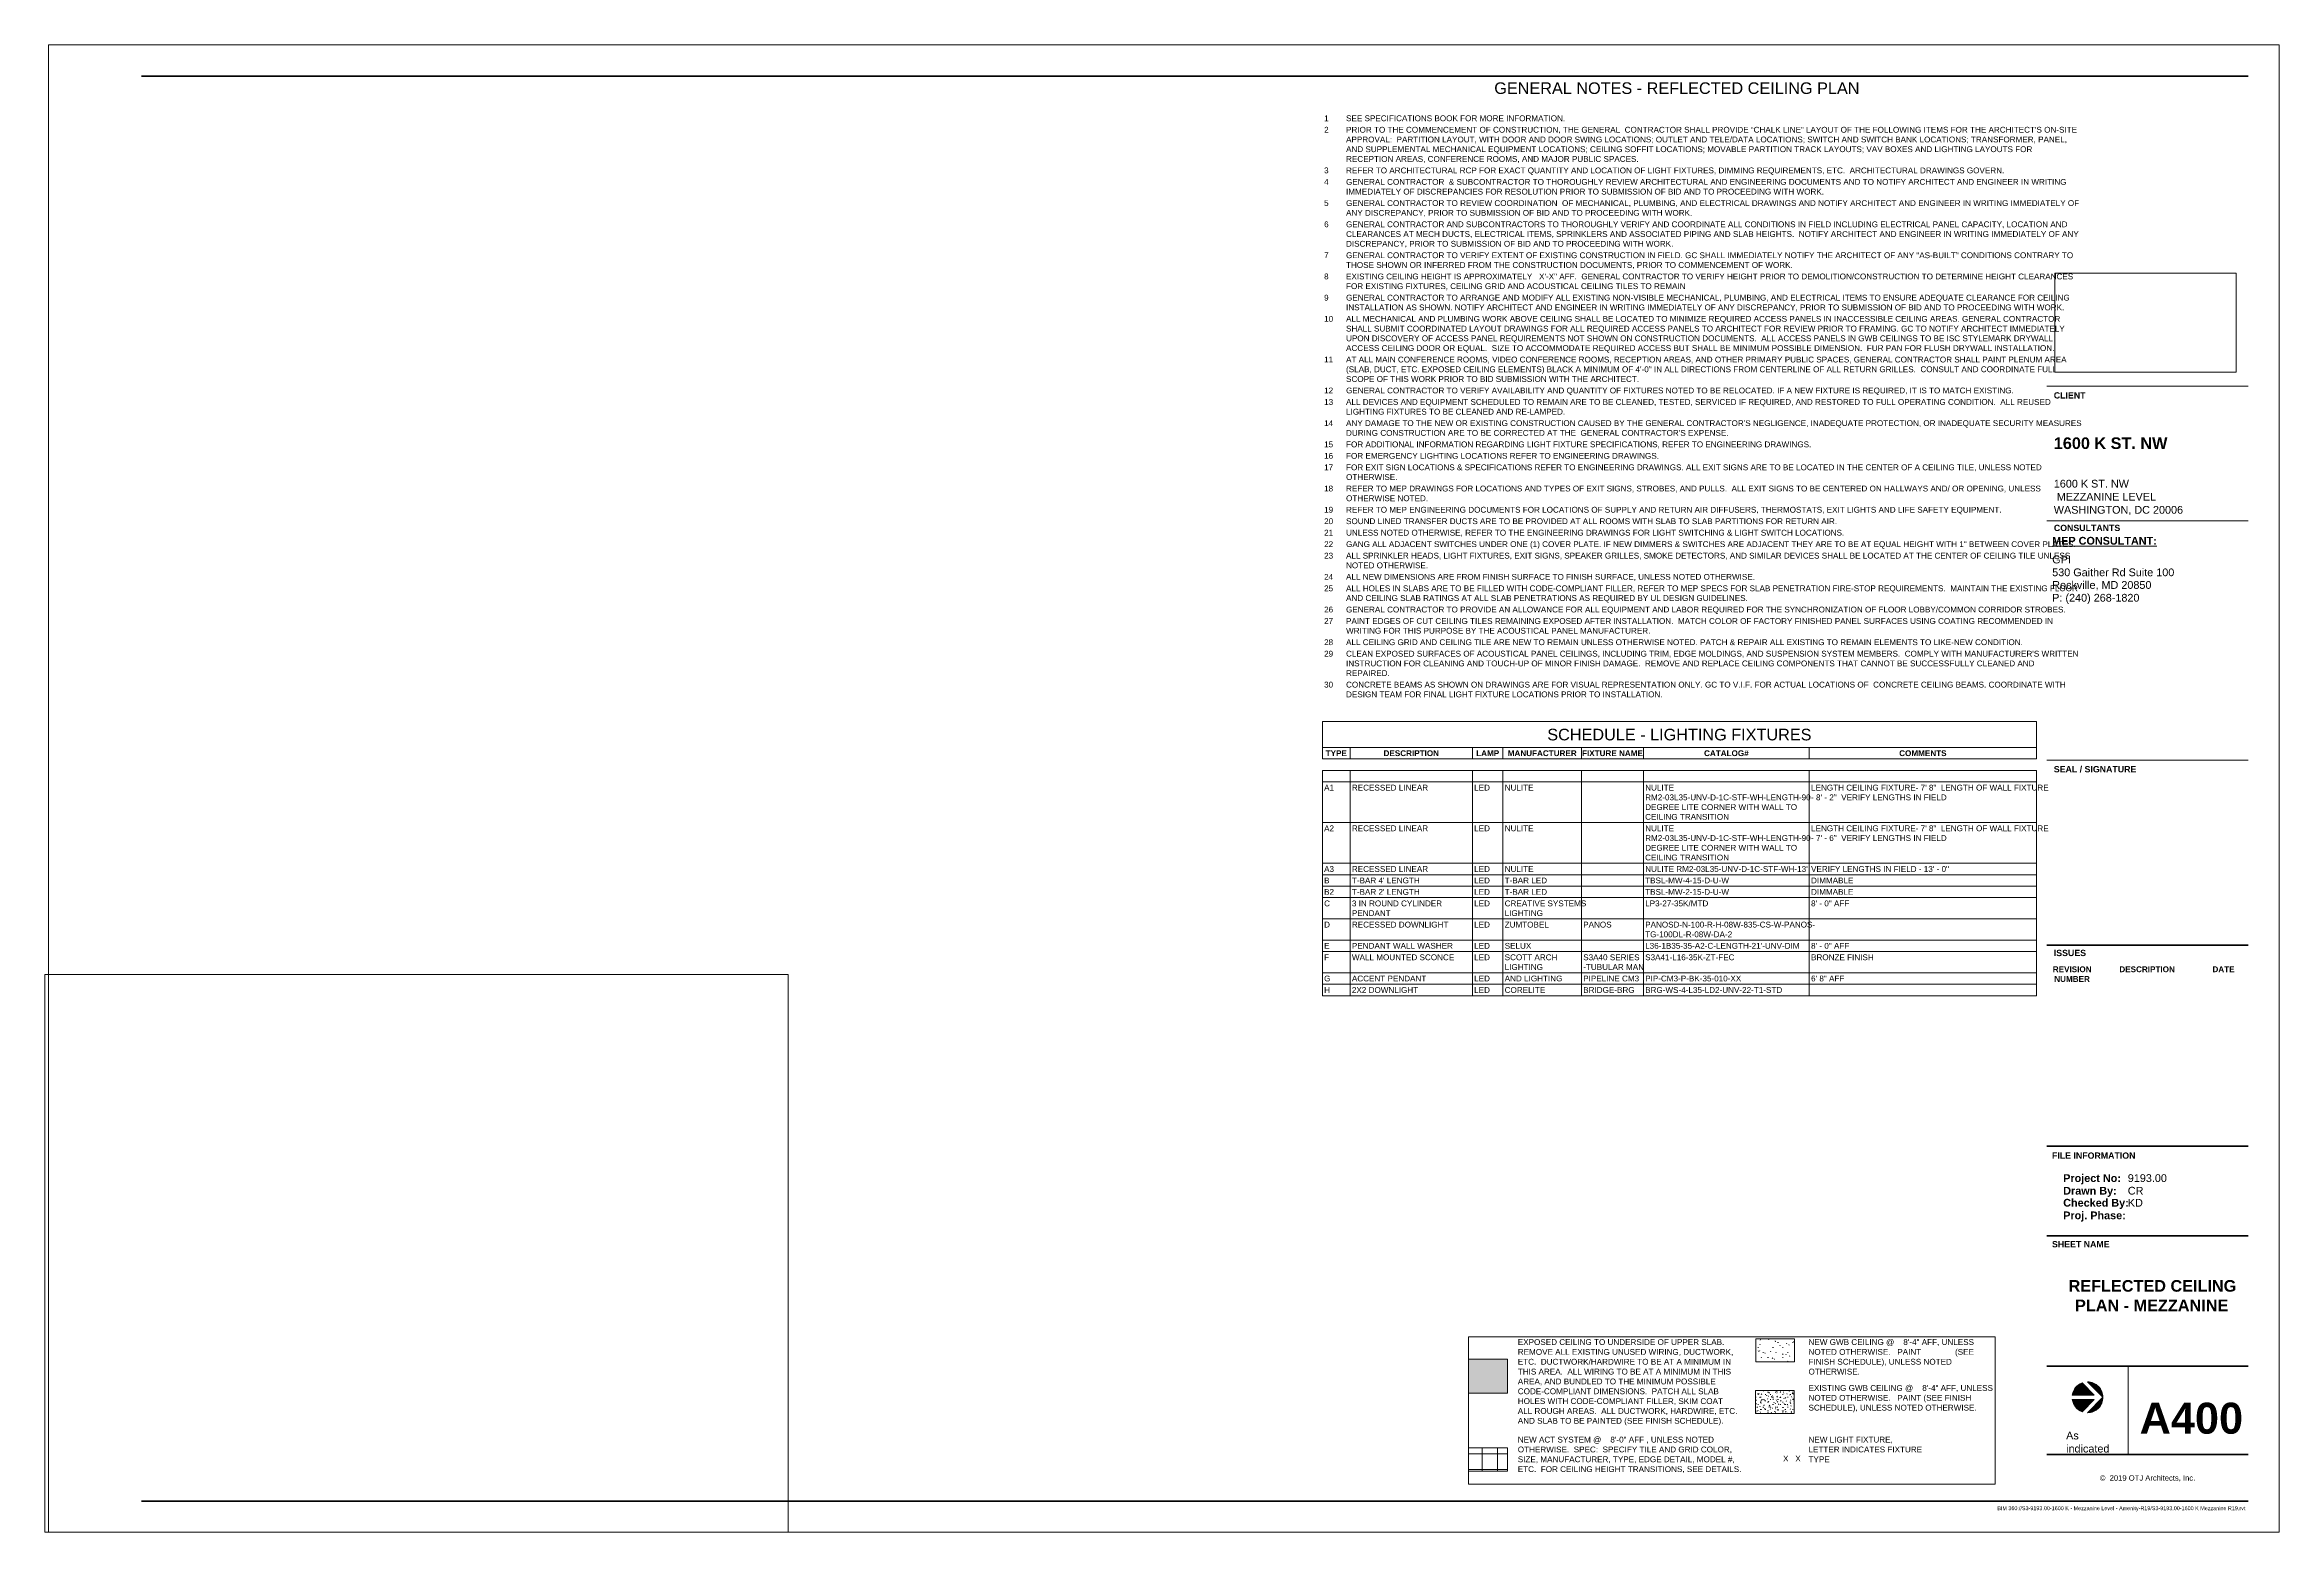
# Paper-space layout 'Layout1' of a CAD drawing. Header units: inches. Extents: x 0 to 36.1, y 0 to 24.
# The model-space entities are those that its viewports show. They can reach past a viewport. Long polylines and large blocks are cut down to what shows.
import ezdxf

# ---------------------------------------------------------------- set-up
doc = ezdxf.new("R2010")
doc.units = ezdxf.units.IN
doc.header["$MEASUREMENT"] = 0
for name, color, linetype, lineweight in [('A-ANNO-NOTE', 131, 'Continuous', 9), ('A-DETL-GENF', 92, 'Continuous', 9), ('A-DETL-THIN', 151, 'Continuous', 9), ('G-ANNO-SCHD', 231, 'Continuous', 9), ('G-ANNO-TEXT', 231, 'Continuous', 9), ('G-ANNO-TTLB', 6, 'Continuous', 9), ('G-ANNO-TTLB-THIN', 151, 'Continuous', 9), ('G-ANNO-TTLB-WIDE', 214, 'Continuous', 50)]:
    doc.layers.add(name, color=color, linetype=linetype, lineweight=lineweight)
doc.layers.add('G-ANNO-NPLT', color=191, linetype='Continuous', plot=False)
doc.styles.add('Arial_B', font='arialbd.ttf', dxfattribs={"height": 0.09374999999999999})
doc.styles.add('Swis721 Lt BT_1', font='swissl.ttf', dxfattribs={"height": 8.999999999999998})
doc.styles.add('Swis721 Lt BT_2', font='swissl.ttf', dxfattribs={"height": 0.1875})
doc.styles.add('Swis721 Lt BT_3', font='swissl.ttf', dxfattribs={"height": 0.09374999999999999})
doc.styles.add('Swis721 Lt BT_4', font='swissl.ttf', dxfattribs={"height": 0.08808360477741585})
doc.styles.add('Swis721 Lt BT_5', font='swissl.ttf', dxfattribs={"height": 0.125})
doc.styles.add('Swis721 Lt BT_6', font='swissl.ttf', dxfattribs={"height": 0.06249999999999999})
doc.styles.add('Swis721 Lt BT_B', font='', dxfattribs={"height": 0.09374999999999999})
doc.styles.add('Swis721 Lt BT_B_1', font='', dxfattribs={"height": 0.1015625})
doc.styles.add('Swis721 Lt BT_B_2', font='', dxfattribs={"height": 0.125})
doc.styles.add('Swis721 Lt BT_B_3', font='', dxfattribs={"height": 0.5})
doc.styles.add('Swis721 Lt BT_B_4', font='', dxfattribs={"height": 0.1875})
doc.styles.get('Swis721 Lt BT_B').set_extended_font_data('Swis721 Lt BT', bold=True)
doc.styles.get('Swis721 Lt BT_B_1').set_extended_font_data('Swis721 Lt BT', bold=True)
doc.styles.get('Swis721 Lt BT_B_2').set_extended_font_data('Swis721 Lt BT', bold=True)
doc.styles.get('Swis721 Lt BT_B_3').set_extended_font_data('Swis721 Lt BT', bold=True)
doc.styles.get('Swis721 Lt BT_B_4').set_extended_font_data('Swis721 Lt BT', bold=True)
picture_1 = doc.add_image_def('image1.jpg', size_in_pixel=(2551, 1396))

# ---------------------------------------------------------------- blocks, each defined once
blk = doc.blocks.new('Titleblock - 24 x 36 - DC-6820859-REFLECTED CEILING PLAN - MEZZANINE')
at = {"layer": 'G-ANNO-TTLB'}
h = blk.add_hatch(color=256, dxfattribs=at)
edge = h.paths.add_edge_path(flags=0)
edge.add_line((32.83055116160608, 2.419932058428184), (33.02667975864673, 2.2238034613876))
edge.add_line((33.02667975864673, 2.2238034613876), (32.67215606552619, 2.223803461387536))
edge.add_arc((32.91804582087888, 2.187245738481788), 0.2485925157591429, 110.60725363530631, 171.5434806647319, ccw=False)
h = blk.add_hatch(color=256, dxfattribs=at)
edge = h.paths.add_edge_path(flags=0)
edge.add_line((33.16663833663804, 2.187245738481864), (32.91804582087887, 2.43583825424097))
edge.add_arc((32.91804582087891, 2.187245738481831), 0.2485925157591347, 8.58335624798201e-12, 90.00000000000978, ccw=False)
h = blk.add_hatch(color=256, dxfattribs=at)
edge = h.paths.add_edge_path(flags=0)
edge.add_line((32.9180458208789, 1.938653222722687), (33.16663833663805, 2.187245738481875))
edge.add_arc((32.91804582087891, 2.187245738481831), 0.2485925157591432, -90.0000000000021, 1.1425527191022411e-11, ccw=False)
h = blk.add_hatch(color=256, dxfattribs=at)
edge = h.paths.add_edge_path(flags=0)
edge.add_line((33.02667975864679, 2.150688015576083), (32.83055116160617, 1.954559418535402))
edge.add_arc((32.91804582087894, 2.187245738481863), 0.2485925157591987, 188.4565193352742, 249.3927463647058, ccw=False)
edge.add_line((32.6721560655262, 2.150688015576083), (33.02667975864679, 2.150688015576083))
at = {"layer": 'A-ANNO-NOTE'}
for p, q in [((32.6721560655262, 2.223803461387602), (33.02667975864673, 2.223803461387602)), ((33.02667975864673, 2.223803461387602), (32.6721560655262, 2.223803461387602)), ((32.67215606552619, 2.223803461387536), (33.02667975864673, 2.2238034613876)), ((32.83055116160608, 2.419932058428178), (33.02667975864673, 2.223803461387602)), ((33.02667975864673, 2.223803461387602), (32.83055116160608, 2.419932058428178)), ((33.02667975864673, 2.2238034613876), (32.83055116160608, 2.419932058428184)), ((32.91804582087887, 2.435838254240955), (33.16663833663804, 2.187245738481861)), ((33.16663833663804, 2.18724573848187), (32.91804582087888, 2.435838254240954)), ((32.91804582087887, 2.43583825424097), (33.16663833663804, 2.187245738481864)), ((33.16663833663804, 2.187245738481863), (32.91804582087889, 1.938653222722688)), ((32.9180458208789, 1.938653222722688), (33.16663833663804, 2.187245738481854)), ((33.16663833663805, 2.187245738481875), (32.9180458208789, 1.938653222722687)), ((32.6721560655262, 2.150688015576085), (33.02667975864679, 2.150688015576085)), ((33.02667975864679, 2.150688015576085), (32.6721560655262, 2.150688015576085)), ((33.02667975864679, 2.150688015576083), (32.6721560655262, 2.150688015576083)), ((32.83055116160617, 1.954559418535402), (33.02667975864679, 2.150688015576085)), ((33.02667975864679, 2.150688015576085), (32.83055116160617, 1.954559418535402)), ((32.83055116160617, 1.954559418535402), (33.02667975864679, 2.150688015576083))]:
    blk.add_line(p, q, dxfattribs=at)
for centre, radius, start, end in [((32.91804582087887, 2.18724573848179), 0.2485925157591338, 110.6072536353049, 171.5434806647313), ((32.91804582087887, 2.18724573848179), 0.2485925157591355, 110.6072536353153, 171.5434806647312), ((32.91804582087888, 2.187245738481788), 0.2485925157591429, 110.6072536353059, 171.5434806647316), ((32.91804582087891, 2.187245738481832), 0.2485925157591425, 8.184362334075995e-12, 90.0000000000082), ((32.91804582087891, 2.187245738481822), 0.2485925157591271, 359.9999999953104, 90.00000000000594), ((32.91804582087891, 2.187245738481831), 0.2485925157591347, 7.830525625763178e-12, 90.00000000000948), ((32.91804582087891, 2.187245738481832), 0.2485925157591441, 269.9999999999964, 1.034316382411936e-11), ((32.91804582087891, 2.187245738481822), 0.2485925157591335, 269.9999999999933, 359.9999999953096), ((32.91804582087891, 2.187245738481831), 0.2485925157591431, 269.9999999999976, 1.059760819863644e-11), ((32.91804582087894, 2.187245738481875), 0.2485925157592057, 188.4565193352745, 249.3927463647045), ((32.91804582087894, 2.187245738481875), 0.2485925157592067, 188.4565193352756, 249.3927463647047), ((32.91804582087894, 2.187245738481863), 0.2485925157591987, 188.4565193352738, 249.3927463647054)]:
    blk.add_arc(centre, radius, start, end, dxfattribs=at)
at = {"layer": 'G-ANNO-TTLB'}
for p, q in [((0.0124999999999992, 24.0125), (0.0124999999999992, 0.01249999999988205)), ((36.0125, 24.0125), (0.01249999999999929, 24.0125)), ((36.0125, 0.01249999999988205), (36.0125, 24.0125)), ((32.26249999999998, 18.50182749999995), (35.51249999999998, 18.50182749999995)), ((32.26249999999998, 18.50182749999995), (35.51249999999998, 18.50182749999995)), ((0.0124999999999992, 0.01249999999988205), (36.0125, 0.01249999999988205))]:
    blk.add_line(p, q, dxfattribs=at)
at = {"layer": 'G-ANNO-TTLB-THIN'}
for p, q in [((32.26249999999998, 16.33142379176223), (35.51249999999999, 16.33142379176223)), ((32.26249999999997, 12.46983910714828), (35.51249999999999, 12.46983910714828)), ((33.57501179533868, 2.690203614458643), (33.57501179533868, 1.262499999999882))]:
    blk.add_line(p, q, dxfattribs=at)
at = {"layer": 'G-ANNO-TTLB-WIDE'}
for p, q in [((35.51249999999999, 23.50249999999988), (1.512500000000036, 23.50249999999988)), ((32.26249999999997, 9.481457673865455), (35.51249999999999, 9.481457673865455)), ((35.51249999999999, 6.23808437727519), (32.26249999999996, 6.238084377275201)), ((35.51249999999999, 4.791063195861031), (32.26249999999996, 4.791063195861041)), ((32.26249999999996, 2.690203614458643), (35.51249999999999, 2.690203614458643)), ((32.26249999999995, 1.262499999999882), (35.51249999999999, 1.262499999999882)), ((1.512499999999998, 0.512499999999882), (32.26249999999998, 0.512499999999882)), ((32.26249999999998, 0.512499999999882), (35.51249999999999, 0.512499999999882))]:
    blk.add_line(p, q, dxfattribs=at)
at = {"layer": 'G-ANNO-TTLB', "attachment_point": 1}
for s, insert, char_height, width, style in [('CLIENT', (32.37337726309555, 18.4048593631446), 0.1015625, 0.5712812499999999, 'Swis721 Lt BT_B_1'), ('CONSULTANTS', (32.37428590828188, 16.26570565490687), 0.1015625, 1.199375, 'Swis721 Lt BT_B_1'), ('\\LMEP CONSULTANT:', (32.34764723457467, 16.07048089578847), 0.125, 1.94425, 'Swis721 Lt BT_B_2'), ('SEAL / SIGNATURE', (32.37325769334894, 12.37266955427129), 0.1015625, 1.4834375, 'Swis721 Lt BT_B_1'), ('ISSUES', (32.37329619640249, 9.407423061719072), 0.1015625, 0.5807499999999998, 'Swis721 Lt BT_B_1'), ('REVISION', (32.35695457809687, 9.140284603439184), 0.09374999999999999, 0.7638124999999998, 'Arial_B'), ('DESCRIPTION', (33.43154503972991, 9.140284603439184), 0.09374999999999999, 1.098375, 'Arial_B'), ('DATE', (34.9337205070849, 9.140284603439184), 0.09374999999999999, 0.4355624999999999, 'Arial_B'), ('NUMBER', (32.38039207809687, 8.984034603439184), 0.09374999999999999, 0.7101562499999998, 'Arial_B'), ('FILE INFORMATION', (32.3437895233209, 6.137686378713225), 0.1015625, 1.51815625, 'Swis721 Lt BT_B_1'), ('Project No:', (32.5251891811193, 5.786302740495375), 0.125, 1.05103125, 'Swis721 Lt BT_B_2'), ('Drawn By:', (32.5251891811193, 5.582971810793804), 0.125, 0.9658125, 'Swis721 Lt BT_B_2'), ('Checked By:', (32.5251891811193, 5.388781716767459), 0.125, 1.20253125, 'Swis721 Lt BT_B_2'), ('Proj. Phase:', (32.5251891811193, 5.185169475354638), 0.125, 1.13625, 'Swis721 Lt BT_B_2'), ('SHEET NAME', (32.3437895233209, 4.70809458642389), 0.1015625, 1.0415625, 'Swis721 Lt BT_B_1'), ('©  2019 OTJ Architects, Inc.', (33.11587570819173, 0.9295714964828042), 0.08808360477741585, 1.855875, 'Swis721 Lt BT_4')]:
    blk.add_mtext(s, dxfattribs=dict(at, insert=insert, char_height=char_height, width=width, style=style))
at = {"layer": 'G-ANNO-TTLB'}
image = blk.add_image(picture_1, insert=(32.39115841158299, 18.72602272428799), size_in_units=(2.92585334867135, 1.601133388767229), dxfattribs=at)
image.dxf.flags = 7

msp = doc.modelspace()

# ---------------------------------------------------------------- hatches: boundary and pattern name
at = {"layer": 'A-DETL-GENF'}
h = msp.add_hatch(dxfattribs=at)
h.set_pattern_fill('FP_61', style=0, pattern_type=2)
h.set_pattern_definition([(0, (948.4574198633402, 0), (30.72, 7.68), [1.267, -21.773, 1.267, -21.773, -122.88]), (0, (948.4574198633402, 0), (30.72, 7.68), [-46.08, 1.267, -44.813, 1.267, -21.773, -53.76]), (0, (948.4574198633402, 0), (30.72, 7.68), [-115.2, 1.267, -14.093, 1.267, -37.133]), (120, (959.9774198633402, 3.84), (-22.01107510106448, 22.76430040425796), [1.267, -21.773, 1.267, -21.773, -122.88]), (120, (959.9774198633402, 3.84), (-22.01107510106448, 22.76430040425796), [-46.07999999999998, 1.267, -44.81299999999999, 1.267, -21.773, -53.75999999999998]), (120, (959.9774198633402, 3.84), (-22.01107510106448, 22.76430040425796), [-115.2, 1.267, -14.093, 1.267, -37.13299999999999]), (240, (963.8174198633402, 19.2), (-8.708924898935503, -30.44430040425795), [1.267, -21.773, 1.267, -21.773, -122.88]), (240, (963.8174198633402, 19.2), (-8.708924898935503, -30.44430040425795), [-46.08, 1.267, -44.813, 1.267, -21.773, -53.76]), (240, (963.8174198633402, 19.2), (-8.708924898935503, -30.44430040425795), [-115.2, 1.267, -14.093, 1.267, -37.133])])
h.paths.add_polyline_path([(3079.248594342576, 8.418847778520783), (3079.248594342576, 44.41884777852112), (3019.248594342576, 44.41884777852112), (3019.248594342576, 8.418847778520783)], flags=0)
msp.add_hatch(color=7, dxfattribs=at).paths.add_polyline_path([(2634.183834055811, -39.77436942913754), (2634.183834055811, 12.59861654831093), (2574.183834055811, 12.59861654831093), (2574.183834055811, -39.77436942913754)], flags=0)
h = msp.add_hatch(dxfattribs=at)
h.set_pattern_fill('FP_62', style=0, pattern_type=2)
h.set_pattern_definition([(0, (948.4574198633402, 0), (15.36, 3.84), [1.267, -10.253, 1.267, -10.253, -61.44]), (0, (948.4574198633402, 0), (15.36, 3.84), [-23.04, 1.267, -21.773, 1.267, -10.253, -26.88]), (0, (948.4574198633402, 0), (15.36, 3.84), [-57.6, 1.267, -6.412999999999999, 1.267, -17.933]), (120, (954.2174198633402, 1.92), (-11.00553755053224, 11.38215020212898), [1.267, -10.253, 1.267, -10.253, -61.43999999999998]), (120, (954.2174198633402, 1.92), (-11.00553755053224, 11.38215020212898), [-23.03999999999999, 1.267, -21.773, 1.267, -10.253, -26.87999999999999]), (120, (954.2174198633402, 1.92), (-11.00553755053224, 11.38215020212898), [-57.59999999999999, 1.267, -6.412999999999998, 1.267, -17.93299999999999]), (240, (956.1374198633401, 9.6), (-4.354462449467752, -15.22215020212898), [1.267, -10.253, 1.267, -10.253, -61.44]), (240, (956.1374198633401, 9.6), (-4.354462449467752, -15.22215020212898), [-23.04, 1.267, -21.773, 1.267, -10.253, -26.88]), (240, (956.1374198633401, 9.6), (-4.354462449467752, -15.22215020212898), [-57.6, 1.267, -6.412999999999999, 1.267, -17.933])])
h.paths.add_polyline_path([(3019.248594342576, -71.53520790665128), (3078.558568176865, -71.53520790665128), (3078.558568176865, -35.53520790665129), (3018.558568176865, -35.53520790665129), (3018.558568176865, -71.53520790665128)], flags=0)
h = msp.add_hatch(dxfattribs=at)
h.set_pattern_fill('FP_63', style=0, pattern_type=2)
h.set_pattern_definition([(0, (1274.94241986334, -182.011), (0, 24), []), (90, (1274.94241986334, -182.011), (-24, 1.469576158976824e-15), [])])
h.paths.add_polyline_path([(2634.183834055811, -160.8190058647652), (2634.183834055811, -124.8190058647652), (2574.183834055811, -124.8190058647652), (2574.183834055811, -160.8190058647652)], flags=0)

# ---------------------------------------------------------------- linework, layer by layer
at = {"layer": 'A-DETL-THIN'}
for p, q in [((3079.248594342575, 44.41884777852078), (3019.248594342575, 44.41884777852078)), ((3019.248594342575, 44.41884777852078), (3019.248594342575, 8.418847778520783)), ((3079.248594342575, 8.418847778520783), (3079.248594342575, 44.41884777852078)), ((2634.183834055809, 12.5986165483109), (2574.183834055809, 12.5986165483109)), ((2574.183834055809, 12.5986165483109), (2574.183834055809, -39.77436942913754)), ((2634.183834055809, -39.77436942913754), (2634.183834055809, 12.5986165483109)), ((3019.248594342575, 8.418847778520783), (3079.248594342575, 8.418847778520783)), ((3078.558568176863, -35.53520790665124), (3018.558568176863, -35.53520790665124)), ((3018.558568176863, -35.53520790665124), (3018.558568176863, -71.53520790665124)), ((3078.558568176863, -71.53520790665124), (3078.558568176863, -35.53520790665124)), ((2574.183834055809, -39.77436942913754), (2634.183834055809, -39.77436942913754)), ((3018.558568176863, -71.53520790665124), (3078.558568176863, -71.53520790665124)), ((2634.183834055809, -124.8190058647653), (2574.183834055809, -124.8190058647653)), ((2574.183834055809, -124.8190058647653), (2574.183834055809, -160.8190058647653)), ((2634.183834055809, -160.8190058647653), (2634.183834055809, -124.8190058647653)), ((2574.183834055809, -160.8190058647653), (2634.183834055809, -160.8190058647653))]:
    msp.add_line(p, q, dxfattribs=at)

# ---------------------------------------------------------------- texts
at = {"layer": 'G-ANNO-TEXT', "color": 7, "char_height": 8.999999999999998, "attachment_point": 1, "style": 'Swis721 Lt BT_1'}
for s, insert, width in [('EXPOSED CEILING TO UNDERSIDE OF UPPER SLAB.  ', (2650.387938112219, 43.75097186529656), 377.538), ('NEW GWB CEILING @    8\'-4" AFF, UNLESS ', (3100.762672233269, 43.75097186529656), 301.485), ('NOTED OTHERWISE.   PAINT               (SEE ', (3100.762672233269, 28.50097186529656), 300.8789999999999), ('REMOVE ALL EXISTING UNUSED WIRING, DUCTWORK, ', (2650.387938112219, 28.50097186529657), 388.7489999999999), ('ETC.  DUCTWORK/HARDWIRE TO BE AT A MINIMUM IN ', (2650.387938112219, 13.25097186529657), 386.6279999999999), ('FINISH SCHEDULE), UNLESS NOTED ', (3100.762672233269, 13.25097186529656), 262.398), ('THIS AREA.  ALL WIRING TO BE AT A MINIMUM IN THIS ', (2650.387938112219, -1.99902813470343), 384.5069999999999), ('OTHERWISE.', (3100.762672233269, -1.999028134703441), 90.294), ('AREA, AND BUNDLED TO THE MINIMUM POSSIBLE ', (2650.387938112219, -17.24902813470344), 361.4789999999999), ('EXISTING GWB CEILING @    8\'-4" AFF, UNLESS ', (3100.762672233269, -27.37012793022332), 333.603), ('CODE-COMPLIANT DIMENSIONS.  PATCH ALL SLAB ', (2650.387938112219, -32.49902813470343), 366.327), ('NOTED OTHERWISE.   PAINT (SEE FINISH ', (3100.762672233269, -42.62012793022332), 293.001), ('HOLES WITH CODE-COMPLIANT FILLER, SKIM COAT ', (2650.387938112219, -47.74902813470343), 372.084), ('SCHEDULE), UNLESS NOTED OTHERWISE.', (3100.762672233269, -57.87012793022331), 301.182), ('ALL ROUGH AREAS.  ALL DUCTWORK, HARDWIRE, ETC. ', (2650.387938112219, -62.99902813470342), 396.021), ('AND SLAB TO BE PAINTED (SEE FINISH SCHEDULE).', (2650.387938112219, -78.24902813470342), 368.145), ('NEW ACT SYSTEM @    8\'-0" AFF , UNLESS NOTED ', (2650.387938112219, -107.3659850900196), 354.5099999999999), ('NEW LIGHT FIXTURE, ', (3100.762672233269, -107.3659850900196), 153.015), ('OTHERWISE.  SPEC:  SPECIFY TILE AND GRID COLOR, ', (2650.387938112219, -122.6159850900196), 385.1129999999999), ('LETTER INDICATES FIXTURE ', (3100.762672233269, -122.6159850900196), 202.101), ('X', (3061.320256750018, -136.7040017656028), 9.09), ('X', (3080.320256750018, -136.7040017656029), 9.09), ('SIZE, MANUFACTURER, TYPE, EDGE DETAIL, MODEL #, ', (2650.387938112219, -137.8659850900196), 394.809), ('TYPE', (3100.762672233269, -137.8659850900196), 35.75399999999999), ('ETC.  FOR CEILING HEIGHT TRANSITIONS, SEE DETAILS.', (2650.387938112219, -153.1159850900196), 396.324)]:
    msp.add_mtext(s, dxfattribs=dict(at, insert=insert, width=width))

psp = doc.layouts.get("Layout1")

# ---------------------------------------------------------------- linework, layer by layer
at = {"layer": 'A-DETL-THIN'}
for p, q in [((20.61874290959556, 13.08103660739447), (20.61874290959556, 12.6643699407278)), ((32.14180387409526, 13.08103660739447), (20.61874290959556, 13.08103660739447)), ((32.14180387409526, 12.6643699407278), (32.14180387409526, 13.08103660739447)), ((20.61874290959556, 12.6643699407278), (20.61874290959556, 12.47920400996508)), ((20.61874290959556, 12.6643699407278), (32.14180387409526, 12.6643699407278)), ((21.06739904340908, 12.6643699407278), (21.06739904340908, 12.47920400996508)), ((23.04035880726757, 12.6643699407278), (23.04035880726757, 12.47920400996508)), ((23.53272762612401, 12.6643699407278), (23.53272762612401, 12.47920400996508)), ((24.80000136217197, 12.6643699407278), (24.80000136217197, 12.47920400996508)), ((25.80000136217198, 12.6643699407278), (25.80000136217198, 12.47920400996508)), ((28.47708469550531, 12.6643699407278), (28.47708469550531, 12.47920400996508)), ((32.14180387409526, 12.6643699407278), (32.14180387409526, 12.47920400996508)), ((21.06739904340908, 12.47920400996508), (20.61874290959556, 12.47920400996508)), ((21.06739904340908, 12.29403807920235), (20.61874290959556, 12.29403807920235)), ((20.61874290959556, 12.29403807920235), (20.61874290959556, 12.10887214843963)), ((23.04035880726757, 12.47920400996508), (21.06739904340909, 12.47920400996508)), ((23.04035880726757, 12.29403807920235), (21.06739904340909, 12.29403807920235)), ((21.06739904340908, 12.29403807920235), (21.06739904340908, 12.10887214843963)), ((23.53272762612401, 12.47920400996508), (23.04035880726757, 12.47920400996508)), ((23.53272762612401, 12.29403807920235), (23.04035880726757, 12.29403807920235)), ((23.04035880726757, 12.29403807920235), (23.04035880726757, 12.10887214843963)), ((24.80000136217197, 12.47920400996508), (23.53272762612401, 12.47920400996508)), ((24.80000136217197, 12.29403807920235), (23.53272762612401, 12.29403807920235)), ((23.53272762612401, 12.29403807920235), (23.53272762612401, 12.10887214843963)), ((25.80000136217198, 12.47920400996508), (24.80000136217197, 12.47920400996508)), ((25.80000136217198, 12.29403807920235), (24.80000136217197, 12.29403807920235)), ((24.80000136217197, 12.29403807920235), (24.80000136217197, 12.10887214843963)), ((28.47708469550531, 12.47920400996508), (25.80000136217198, 12.47920400996508)), ((28.47708469550531, 12.29403807920235), (25.80000136217198, 12.29403807920235)), ((25.80000136217198, 12.29403807920235), (25.80000136217198, 12.10887214843963)), ((32.14180387409526, 12.47920400996508), (28.47708469550531, 12.47920400996508)), ((32.14180387409526, 12.29403807920235), (28.47708469550531, 12.29403807920235)), ((28.47708469550531, 12.29403807920235), (28.47708469550531, 12.10887214843963)), ((32.14180387409526, 12.29403807920235), (32.14180387409526, 12.10887214843963)), ((21.06739904340908, 12.10887214843963), (20.61874290959556, 12.10887214843963)), ((20.61874290959556, 12.10887214843963), (20.61874290959556, 11.45258342538873)), ((23.04035880726757, 12.10887214843963), (21.06739904340909, 12.10887214843963)), ((21.06739904340908, 12.10887214843963), (21.06739904340908, 11.45258342538873)), ((23.53272762612401, 12.10887214843963), (23.04035880726757, 12.10887214843963)), ((23.04035880726757, 12.10887214843963), (23.04035880726757, 11.45258342538873)), ((24.80000136217197, 12.10887214843963), (23.53272762612401, 12.10887214843963)), ((23.53272762612401, 12.10887214843963), (23.53272762612401, 11.45258342538873)), ((25.80000136217198, 12.10887214843963), (24.80000136217197, 12.10887214843963)), ((24.80000136217197, 12.10887214843963), (24.80000136217197, 11.45258342538873)), ((28.47708469550531, 12.10887214843963), (25.80000136217198, 12.10887214843963)), ((25.80000136217198, 12.10887214843963), (25.80000136217198, 11.45258342538873)), ((32.14180387409526, 12.10887214843963), (28.47708469550531, 12.10887214843963)), ((28.47708469550531, 12.10887214843963), (28.47708469550531, 11.45258342538873)), ((32.14180387409526, 12.10887214843963), (32.14180387409526, 11.45258342538873)), ((21.06739904340908, 11.45258342538873), (20.61874290959556, 11.45258342538873)), ((20.61874290959556, 11.45258342538873), (20.61874290959556, 10.79629470233782)), ((23.04035880726757, 11.45258342538873), (21.06739904340909, 11.45258342538873)), ((21.06739904340908, 11.45258342538873), (21.06739904340908, 10.79629470233782)), ((23.53272762612401, 11.45258342538873), (23.04035880726757, 11.45258342538873)), ((23.04035880726757, 11.45258342538873), (23.04035880726757, 10.79629470233782)), ((24.80000136217197, 11.45258342538873), (23.53272762612401, 11.45258342538873)), ((23.53272762612401, 11.45258342538873), (23.53272762612401, 10.79629470233782)), ((25.80000136217198, 11.45258342538873), (24.80000136217197, 11.45258342538873)), ((24.80000136217197, 11.45258342538873), (24.80000136217197, 10.79629470233782)), ((28.47708469550531, 11.45258342538873), (25.80000136217198, 11.45258342538873)), ((25.80000136217198, 11.45258342538873), (25.80000136217198, 10.79629470233782)), ((32.14180387409526, 11.45258342538873), (28.47708469550531, 11.45258342538873)), ((28.47708469550531, 11.45258342538873), (28.47708469550531, 10.79629470233782)), ((32.14180387409526, 11.45258342538873), (32.14180387409526, 10.79629470233782)), ((21.06739904340908, 10.79629470233782), (20.61874290959556, 10.79629470233782)), ((20.61874290959556, 10.79629470233782), (20.61874290959556, 10.6111287715751)), ((21.06739904340908, 10.6111287715751), (20.61874290959556, 10.6111287715751)), ((20.61874290959556, 10.6111287715751), (20.61874290959556, 10.42596284081237)), ((23.04035880726757, 10.79629470233782), (21.06739904340909, 10.79629470233782)), ((21.06739904340908, 10.79629470233782), (21.06739904340908, 10.6111287715751)), ((23.04035880726757, 10.6111287715751), (21.06739904340909, 10.6111287715751)), ((21.06739904340908, 10.6111287715751), (21.06739904340908, 10.42596284081237)), ((23.53272762612401, 10.79629470233782), (23.04035880726757, 10.79629470233782)), ((23.04035880726757, 10.79629470233782), (23.04035880726757, 10.6111287715751)), ((23.53272762612401, 10.6111287715751), (23.04035880726757, 10.6111287715751)), ((23.04035880726757, 10.6111287715751), (23.04035880726757, 10.42596284081237)), ((24.80000136217197, 10.79629470233782), (23.53272762612401, 10.79629470233782)), ((23.53272762612401, 10.79629470233782), (23.53272762612401, 10.6111287715751)), ((24.80000136217197, 10.6111287715751), (23.53272762612401, 10.6111287715751)), ((23.53272762612401, 10.6111287715751), (23.53272762612401, 10.42596284081237)), ((25.80000136217198, 10.79629470233782), (24.80000136217197, 10.79629470233782)), ((24.80000136217197, 10.79629470233782), (24.80000136217197, 10.6111287715751)), ((25.80000136217198, 10.6111287715751), (24.80000136217197, 10.6111287715751)), ((24.80000136217197, 10.6111287715751), (24.80000136217197, 10.42596284081237)), ((28.47708469550531, 10.79629470233782), (25.80000136217198, 10.79629470233782)), ((25.80000136217198, 10.79629470233782), (25.80000136217198, 10.6111287715751)), ((28.47708469550531, 10.6111287715751), (25.80000136217198, 10.6111287715751)), ((25.80000136217198, 10.6111287715751), (25.80000136217198, 10.42596284081237)), ((32.14180387409526, 10.79629470233782), (28.47708469550531, 10.79629470233782)), ((28.47708469550531, 10.79629470233782), (28.47708469550531, 10.6111287715751)), ((32.14180387409526, 10.6111287715751), (28.47708469550531, 10.6111287715751)), ((28.47708469550531, 10.6111287715751), (28.47708469550531, 10.42596284081237)), ((32.14180387409526, 10.79629470233782), (32.14180387409526, 10.6111287715751)), ((32.14180387409526, 10.6111287715751), (32.14180387409526, 10.42596284081237)), ((21.06739904340908, 10.42596284081237), (20.61874290959556, 10.42596284081237)), ((20.61874290959556, 10.42596284081237), (20.61874290959556, 10.24079691004965)), ((21.06739904340908, 10.24079691004965), (20.61874290959556, 10.24079691004965)), ((20.61874290959556, 10.24079691004965), (20.61874290959556, 9.898590048524198)), ((23.04035880726757, 10.42596284081237), (21.06739904340909, 10.42596284081237)), ((21.06739904340908, 10.42596284081237), (21.06739904340908, 10.24079691004965)), ((23.04035880726757, 10.24079691004965), (21.06739904340909, 10.24079691004965)), ((21.06739904340908, 10.24079691004965), (21.06739904340908, 9.898590048524198)), ((23.53272762612401, 10.42596284081237), (23.04035880726757, 10.42596284081237)), ((23.04035880726757, 10.42596284081237), (23.04035880726757, 10.24079691004965)), ((23.53272762612401, 10.24079691004965), (23.04035880726757, 10.24079691004965)), ((23.04035880726757, 10.24079691004965), (23.04035880726757, 9.898590048524198)), ((24.80000136217197, 10.42596284081237), (23.53272762612401, 10.42596284081237)), ((23.53272762612401, 10.42596284081237), (23.53272762612401, 10.24079691004965)), ((24.80000136217197, 10.24079691004965), (23.53272762612401, 10.24079691004965)), ((23.53272762612401, 10.24079691004965), (23.53272762612401, 9.898590048524198)), ((25.80000136217198, 10.42596284081237), (24.80000136217197, 10.42596284081237)), ((24.80000136217197, 10.42596284081237), (24.80000136217197, 10.24079691004965)), ((25.80000136217198, 10.24079691004965), (24.80000136217197, 10.24079691004965)), ((24.80000136217197, 10.24079691004965), (24.80000136217197, 9.898590048524198)), ((28.47708469550531, 10.42596284081237), (25.80000136217198, 10.42596284081237)), ((25.80000136217198, 10.42596284081237), (25.80000136217198, 10.24079691004965)), ((28.47708469550531, 10.24079691004965), (25.80000136217198, 10.24079691004965)), ((25.80000136217198, 10.24079691004965), (25.80000136217198, 9.898590048524198)), ((32.14180387409526, 10.42596284081237), (28.47708469550531, 10.42596284081237)), ((28.47708469550531, 10.42596284081237), (28.47708469550531, 10.24079691004965)), ((32.14180387409526, 10.24079691004965), (28.47708469550531, 10.24079691004965)), ((28.47708469550531, 10.24079691004965), (28.47708469550531, 9.898590048524198)), ((32.14180387409526, 10.42596284081237), (32.14180387409526, 10.24079691004965)), ((32.14180387409526, 10.24079691004965), (32.14180387409526, 9.898590048524198)), ((21.06739904340908, 9.898590048524198), (20.61874290959556, 9.898590048524198)), ((20.61874290959556, 9.898590048524198), (20.61874290959556, 9.55638318699875)), ((23.04035880726757, 9.898590048524198), (21.06739904340909, 9.898590048524198)), ((21.06739904340908, 9.898590048524198), (21.06739904340908, 9.55638318699875)), ((23.53272762612401, 9.898590048524198), (23.04035880726757, 9.898590048524198)), ((23.04035880726757, 9.898590048524198), (23.04035880726757, 9.55638318699875)), ((24.80000136217197, 9.898590048524198), (23.53272762612401, 9.898590048524198)), ((23.53272762612401, 9.898590048524198), (23.53272762612401, 9.55638318699875)), ((25.80000136217198, 9.898590048524198), (24.80000136217197, 9.898590048524198)), ((24.80000136217197, 9.898590048524198), (24.80000136217197, 9.55638318699875)), ((28.47708469550531, 9.898590048524198), (25.80000136217198, 9.898590048524198)), ((25.80000136217198, 9.898590048524198), (25.80000136217198, 9.55638318699875)), ((32.14180387409526, 9.898590048524198), (28.47708469550531, 9.898590048524198)), ((28.47708469550531, 9.898590048524198), (28.47708469550531, 9.55638318699875)), ((32.14180387409526, 9.898590048524198), (32.14180387409526, 9.55638318699875)), ((21.06739904340908, 9.55638318699875), (20.61874290959556, 9.55638318699875)), ((20.61874290959556, 9.55638318699875), (20.61874290959556, 9.371217256236022)), ((23.04035880726757, 9.55638318699875), (21.06739904340909, 9.55638318699875)), ((21.06739904340908, 9.55638318699875), (21.06739904340908, 9.371217256236022)), ((23.53272762612401, 9.55638318699875), (23.04035880726757, 9.55638318699875)), ((23.04035880726757, 9.55638318699875), (23.04035880726757, 9.371217256236022)), ((24.80000136217197, 9.55638318699875), (23.53272762612401, 9.55638318699875)), ((23.53272762612401, 9.55638318699875), (23.53272762612401, 9.371217256236022)), ((25.80000136217198, 9.55638318699875), (24.80000136217197, 9.55638318699875)), ((24.80000136217197, 9.55638318699875), (24.80000136217197, 9.371217256236022)), ((28.47708469550531, 9.55638318699875), (25.80000136217198, 9.55638318699875)), ((25.80000136217198, 9.55638318699875), (25.80000136217198, 9.371217256236022)), ((32.14180387409526, 9.55638318699875), (28.47708469550531, 9.55638318699875)), ((28.47708469550531, 9.55638318699875), (28.47708469550531, 9.371217256236022)), ((32.14180387409526, 9.55638318699875), (32.14180387409526, 9.371217256236022)), ((21.06739904340908, 9.371217256236022), (20.61874290959556, 9.371217256236022)), ((20.61874290959556, 9.371217256236022), (20.61874290959556, 9.029010394710571)), ((21.06739904340908, 9.029010394710571), (20.61874290959556, 9.029010394710571)), ((20.61874290959556, 9.029010394710571), (20.61874290959556, 8.843844463947846)), ((23.04035880726757, 9.371217256236022), (21.06739904340909, 9.371217256236022)), ((21.06739904340908, 9.371217256236022), (21.06739904340908, 9.029010394710571)), ((23.04035880726757, 9.029010394710571), (21.06739904340909, 9.029010394710571)), ((21.06739904340908, 9.029010394710571), (21.06739904340908, 8.843844463947846)), ((23.53272762612401, 9.371217256236022), (23.04035880726757, 9.371217256236022)), ((23.04035880726757, 9.371217256236022), (23.04035880726757, 9.029010394710571)), ((23.53272762612401, 9.029010394710571), (23.04035880726757, 9.029010394710571)), ((23.04035880726757, 9.029010394710571), (23.04035880726757, 8.843844463947846)), ((24.80000136217197, 9.371217256236022), (23.53272762612401, 9.371217256236022)), ((23.53272762612401, 9.371217256236022), (23.53272762612401, 9.029010394710571)), ((24.80000136217197, 9.029010394710571), (23.53272762612401, 9.029010394710571)), ((23.53272762612401, 9.029010394710571), (23.53272762612401, 8.843844463947846)), ((25.80000136217198, 9.371217256236022), (24.80000136217197, 9.371217256236022)), ((24.80000136217197, 9.371217256236022), (24.80000136217197, 9.029010394710571)), ((25.80000136217198, 9.029010394710571), (24.80000136217197, 9.029010394710571)), ((24.80000136217197, 9.029010394710571), (24.80000136217197, 8.843844463947846)), ((28.47708469550531, 9.371217256236022), (25.80000136217198, 9.371217256236022)), ((25.80000136217198, 9.371217256236022), (25.80000136217198, 9.029010394710571)), ((28.47708469550531, 9.029010394710571), (25.80000136217198, 9.029010394710571)), ((25.80000136217198, 9.029010394710571), (25.80000136217198, 8.843844463947846)), ((32.14180387409526, 9.371217256236022), (28.47708469550531, 9.371217256236022)), ((28.47708469550531, 9.371217256236022), (28.47708469550531, 9.029010394710571)), ((32.14180387409526, 9.029010394710571), (28.47708469550531, 9.029010394710571)), ((28.47708469550531, 9.029010394710571), (28.47708469550531, 8.843844463947846)), ((32.14180387409526, 9.371217256236022), (32.14180387409526, 9.029010394710571)), ((32.14180387409526, 9.029010394710571), (32.14180387409526, 8.843844463947846)), ((21.06739904340908, 8.843844463947846), (20.61874290959556, 8.843844463947846)), ((20.61874290959556, 8.843844463947846), (20.61874290959556, 8.658678533185121)), ((21.06739904340908, 8.658678533185121), (20.61874290959556, 8.658678533185121)), ((23.04035880726757, 8.843844463947846), (21.06739904340909, 8.843844463947846)), ((21.06739904340908, 8.843844463947846), (21.06739904340908, 8.658678533185121)), ((23.04035880726757, 8.658678533185121), (21.06739904340909, 8.658678533185121)), ((23.53272762612401, 8.843844463947846), (23.04035880726757, 8.843844463947846)), ((23.04035880726757, 8.843844463947846), (23.04035880726757, 8.658678533185121)), ((23.53272762612401, 8.658678533185121), (23.04035880726757, 8.658678533185121)), ((24.80000136217197, 8.843844463947846), (23.53272762612401, 8.843844463947846)), ((23.53272762612401, 8.843844463947846), (23.53272762612401, 8.658678533185121)), ((24.80000136217197, 8.658678533185121), (23.53272762612401, 8.658678533185121)), ((25.80000136217198, 8.843844463947846), (24.80000136217197, 8.843844463947846)), ((24.80000136217197, 8.843844463947846), (24.80000136217197, 8.658678533185121)), ((25.80000136217198, 8.658678533185121), (24.80000136217197, 8.658678533185121)), ((28.47708469550531, 8.843844463947846), (25.80000136217198, 8.843844463947846)), ((25.80000136217198, 8.843844463947846), (25.80000136217198, 8.658678533185121)), ((28.47708469550531, 8.658678533185121), (25.80000136217198, 8.658678533185121)), ((32.14180387409526, 8.843844463947846), (28.47708469550531, 8.843844463947846)), ((28.47708469550531, 8.843844463947846), (28.47708469550531, 8.658678533185121)), ((32.14180387409526, 8.658678533185121), (28.47708469550531, 8.658678533185121)), ((32.14180387409526, 8.843844463947846), (32.14180387409526, 8.658678533185121))]:
    psp.add_line(p, q, dxfattribs=at)

# ---------------------------------------------------------------- block references
at = {"layer": 'G-ANNO-TTLB'}
psp.add_blockref('Titleblock - 24 x 36 - DC-6820859-REFLECTED CEILING PLAN - MEZZANINE', (0.04919969163946534, -0.008514336461123716), dxfattribs=at)

# ---------------------------------------------------------------- texts
at = {"layer": 'G-ANNO-SCHD', "line_spacing_factor": 1.005061956881442}
for s, insert, char_height, width, attachment_point, style in [('GENERAL NOTES - REFLECTED CEILING PLAN', (26.33981733525497, 23.39639821060382), 0.1875, 6.574377576257212, 2, 'Swis721 Lt BT_2'), ('1', (20.64686790959556, 22.86367826035521), 0.09374999999999999, 0.08309975267930748, 1, 'Swis721 Lt BT_3'), ('SEE SPECIFICATIONS BOOK FOR MORE INFORMATION.', (21.00103457626223, 22.86367826035521), 0.09374999999999999, 3.955548227535036, 1, 'Swis721 Lt BT_3'), ('2', (20.64686790959556, 22.67851232959249), 0.09374999999999999, 0.08309975267930748, 1, 'Swis721 Lt BT_3'), ("PRIOR TO THE COMMENCEMENT OF CONSTRUCTION, THE GENERAL  CONTRACTOR SHALL PROVIDE “CHALK LINE” LAYOUT OF THE FOLLOWING ITEMS FOR THE ARCHITECT'S ON-SITE\\PAPPROVAL:  PARTITION LAYOUT, WITH DOOR AND DOOR SWING LOCATIONS; OUTLET AND TELE/DATA LOCATIONS; SWITCH AND SWITCH BANK LOCATIONS; TRANSFORMER, PANEL,\\PAND SUPPLEMENTAL MECHANICAL EQUIPMENT LOCATIONS; CEILING SOFFIT LOCATIONS; MOVABLE PARTITION TRACK LAYOUTS; VAV BOXES AND LIGHTING LAYOUTS FOR\\PRECEPTION AREAS, CONFERENCE ROOMS, AND MAJOR PUBLIC SPACES.", (21.00103457626223, 22.67851232959249), 0.09374999999999999, 13.19505358615004, 1, 'Swis721 Lt BT_3'), ('3', (20.64686790959556, 22.02222360654159), 0.09374999999999999, 0.08309975267930748, 1, 'Swis721 Lt BT_3'), ('REFER TO ARCHITECTURAL RCP FOR EXACT QUANTITY AND LOCATION OF LIGHT FIXTURES, DIMMING REQUIREMENTS, ETC.  ARCHITECTURAL DRAWINGS GOVERN.', (21.00103457626223, 22.02222360654159), 0.09374999999999999, 11.79422918384171, 1, 'Swis721 Lt BT_3'), ('4', (20.64686790959556, 21.83705767577886), 0.09374999999999999, 0.08309975267930748, 1, 'Swis721 Lt BT_3'), ('GENERAL CONTRACTOR  & SUBCONTRACTOR TO THOROUGHLY REVIEW ARCHITECTURAL AND ENGINEERING DOCUMENTS AND TO NOTIFY ARCHITECT AND ENGINEER IN WRITING\\PIMMEDIATELY OF DISCREPANCIES FOR RESOLUTION PRIOR TO SUBMISSION OF BID AND TO PROCEEDING WITH WORK.', (21.00103457626223, 21.83705767577886), 0.09374999999999999, 12.96712283594394, 1, 'Swis721 Lt BT_3'), ('5', (20.64686790959556, 21.49485081425341), 0.09374999999999999, 0.08309975267930748, 1, 'Swis721 Lt BT_3'), ('GENERAL CONTRACTOR TO REVIEW COORDINATION  OF MECHANICAL, PLUMBING, AND ELECTRICAL DRAWINGS AND NOTIFY ARCHITECT AND ENGINEER IN WRITING IMMEDIATELY OF\\PANY DISCREPANCY, PRIOR TO SUBMISSION OF BID AND TO PROCEEDING WITH WORK.', (21.00103457626223, 21.49485081425341), 0.09374999999999999, 13.19861500412201, 1, 'Swis721 Lt BT_3'), ('6', (20.64686790959556, 21.15264395272796), 0.09374999999999999, 0.08309975267930748, 1, 'Swis721 Lt BT_3'), ('GENERAL CONTRACTOR AND SUBCONTRACTORS TO THOROUGHLY VERIFY AND COORDINATE ALL CONDITIONS IN FIELD INCLUDING ELECTRICAL PANEL CAPACITY, LOCATION AND\\PCLEARANCES AT MECH DUCTS, ELECTRICAL ITEMS, SPRINKLERS AND ASSOCIATED PIPING AND SLAB HEIGHTS.  NOTIFY ARCHITECT AND ENGINEER IN WRITING IMMEDIATELY OF ANY\\PDISCREPANCY, PRIOR TO SUBMISSION OF BID AND TO PROCEEDING WITH WORK.', (21.00103457626223, 21.15264395272796), 0.09374999999999999, 13.14044517724649, 1, 'Swis721 Lt BT_3'), ('7', (20.64686790959556, 20.65339616043979), 0.09374999999999999, 0.08309975267930748, 1, 'Swis721 Lt BT_3'), ('GENERAL CONTRACTOR TO VERIFY EXTENT OF EXISTING CONSTRUCTION IN FIELD. GC SHALL IMMEDIATELY NOTIFY THE ARCHITECT OF ANY "AS-BUILT" CONDITIONS CONTRARY TO\\PTHOSE SHOWN OR INFERRED FROM THE CONSTRUCTION DOCUMENTS, PRIOR TO COMMENCEMENT OF WORK.', (21.00103457626223, 20.65339616043979), 0.09374999999999999, 12.99917559769167, 1, 'Swis721 Lt BT_3'), ('8', (20.64686790959556, 20.31118929891434), 0.09374999999999999, 0.08309975267930748, 1, 'Swis721 Lt BT_3'), ('EXISTING CEILING HEIGHT IS APPROXIMATELY   X\'-X" AFF.  GENERAL CONTRACTOR TO VERIFY HEIGHT PRIOR TO DEMOLITION/CONSTRUCTION TO DETERMINE HEIGHT CLEARANCES\\PFOR EXISTING FIXTURES, CEILING GRID AND ACOUSTICAL CEILING TILES TO REMAIN', (21.00103457626223, 20.31118929891434), 0.09374999999999999, 13.0074855729596, 1, 'Swis721 Lt BT_3'), ('9', (20.64686790959556, 19.96898243738888), 0.09374999999999999, 0.08309975267930748, 1, 'Swis721 Lt BT_3'), ('GENERAL CONTRACTOR TO ARRANGE AND MODIFY ALL EXISTING NON-VISIBLE MECHANICAL, PLUMBING, AND ELECTRICAL ITEMS TO ENSURE ADEQUATE CLEARANCE FOR CEILING\\PINSTALLATION AS SHOWN. NOTIFY ARCHITECT AND ENGINEER IN WRITING IMMEDIATELY OF ANY DISCREPANCY, PRIOR TO SUBMISSION OF BID AND TO PROCEEDING WITH WORK.', (21.00103457626223, 19.96898243738888), 0.09374999999999999, 13.04547403132729, 1, 'Swis721 Lt BT_3'), ('10', (20.64686790959556, 19.62677557586343), 0.09374999999999999, 0.166199505358615, 1, 'Swis721 Lt BT_3'), ('ALL MECHANICAL AND PLUMBING WORK ABOVE CEILING SHALL BE LOCATED TO MINIMIZE REQUIRED ACCESS PANELS IN INACCESSIBLE CEILING AREAS. GENERAL CONTRACTOR\\PSHALL SUBMIT COORDINATED LAYOUT DRAWINGS FOR ALL REQUIRED ACCESS PANELS TO ARCHITECT FOR REVIEW PRIOR TO FRAMING. GC TO NOTIFY ARCHITECT IMMEDIATELY\\PUPON DISCOVERY OF ACCESS PANEL REQUIREMENTS NOT SHOWN ON CONSTRUCTION DOCUMENTS.  ALL ACCESS PANELS IN GWB CEILINGS TO BE ISC STYLEMARK DRYWALL\\PACCESS CEILING DOOR OR EQUAL.  SIZE TO ACCOMMODATE REQUIRED ACCESS BUT SHALL BE MINIMUM POSSIBLE DIMENSION.  FUR PAN FOR FLUSH DRYWALL INSTALLATION.', (21.00103457626223, 19.62677557586343), 0.09374999999999999, 12.89589447650453, 1, 'Swis721 Lt BT_3'), ('11', (20.64686790959556, 18.97048685281253), 0.09374999999999999, 0.166199505358615, 1, 'Swis721 Lt BT_3'), ('AT ALL MAIN CONFERENCE ROOMS, VIDEO CONFERENCE ROOMS, RECEPTION AREAS, AND OTHER PRIMARY PUBLIC SPACES, GENERAL CONTRACTOR SHALL PAINT PLENUM AREA\\P(SLAB, DUCT, ETC. EXPOSED CEILING ELEMENTS) BLACK A MINIMUM OF 4\'-0" IN ALL DIRECTIONS FROM CENTERLINE OF ALL RETURN GRILLES.  CONSULT AND COORDINATE FULL\\PSCOPE OF THIS WORK PRIOR TO BID SUBMISSION WITH THE ARCHITECT.', (21.00103457626223, 18.97048685281253), 0.09374999999999999, 12.97543281121187, 1, 'Swis721 Lt BT_3'), ('12', (20.64686790959556, 18.47123906052435), 0.09374999999999999, 0.166199505358615, 1, 'Swis721 Lt BT_3'), ('GENERAL CONTRACTOR TO VERIFY AVAILABILITY AND QUANTITY OF FIXTURES NOTED TO BE RELOCATED. IF A NEW FIXTURE IS REQUIRED, IT IS TO MATCH EXISTING.', (21.00103457626223, 18.47123906052435), 0.09374999999999999, 11.8915746084089, 1, 'Swis721 Lt BT_3'), ('13', (20.64686790959556, 18.28607312976163), 0.09374999999999999, 0.166199505358615, 1, 'Swis721 Lt BT_3'), ('ALL DEVICES AND EQUIPMENT SCHEDULED TO REMAIN ARE TO BE CLEANED, TESTED, SERVICED IF REQUIRED, AND RESTORED TO FULL OPERATING CONDITION.  ALL REUSED\\PLIGHTING FIXTURES TO BE CLEANED AND RE-LAMPED.', (21.00103457626223, 18.28607312976163), 0.09374999999999999, 12.67508656224237, 1, 'Swis721 Lt BT_3'), ('14', (20.64686790959556, 17.94386626823618), 0.09374999999999999, 0.166199505358615, 1, 'Swis721 Lt BT_3'), ("ANY DAMAGE TO THE NEW OR EXISTING CONSTRUCTION CAUSED BY THE GENERAL CONTRACTOR'S NEGLIGENCE, INADEQUATE PROTECTION, OR INADEQUATE SECURITY MEASURES\\PDURING CONSTRUCTION ARE TO BE CORRECTED AT THE  GENERAL CONTRACTOR'S EXPENSE.", (21.00103457626223, 17.94386626823618), 0.09374999999999999, 13.21048639736191, 1, 'Swis721 Lt BT_3'), ('15', (20.64686790959556, 17.60165940671073), 0.09374999999999999, 0.166199505358615, 1, 'Swis721 Lt BT_3'), ('16', (20.64686790959556, 17.41649347594801), 0.09374999999999999, 0.166199505358615, 1, 'Swis721 Lt BT_3'), ('FOR ADDITIONAL INFORMATION REGARDING LIGHT FIXTURE SPECIFICATIONS, REFER TO ENGINEERING DRAWINGS.', (21.00103457626223, 17.60165940671073), 0.09374999999999999, 8.347963726298433, 1, 'Swis721 Lt BT_3'), ('FOR EMERGENCY LIGHTING LOCATIONS REFER TO ENGINEERING DRAWINGS.', (21.00103457626223, 17.41649347594801), 0.09374999999999999, 5.631788953009067, 1, 'Swis721 Lt BT_3'), ('17', (20.64686790959556, 17.23132754518528), 0.09374999999999999, 0.166199505358615, 1, 'Swis721 Lt BT_3'), ('FOR EXIT SIGN LOCATIONS & SPECIFICATIONS REFER TO ENGINEERING DRAWINGS. ALL EXIT SIGNS ARE TO BE LOCATED IN THE CENTER OF A CEILING TILE, UNLESS NOTED\\POTHERWISE.', (21.00103457626223, 17.23132754518528), 0.09374999999999999, 12.48751854905193, 1, 'Swis721 Lt BT_3'), ('18', (20.64686790959556, 16.88912068365983), 0.09374999999999999, 0.166199505358615, 1, 'Swis721 Lt BT_3'), ('REFER TO MEP DRAWINGS FOR LOCATIONS AND TYPES OF EXIT SIGNS, STROBES, AND PULLS.  ALL EXIT SIGNS TO BE CENTERED ON HALLWAYS AND/ OR OPENING, UNLESS\\POTHERWISE NOTED.', (21.00103457626223, 16.88912068365983), 0.09374999999999999, 12.48989282769992, 1, 'Swis721 Lt BT_3'), ('20', (20.64686790959556, 16.36174789137165), 0.09374999999999999, 0.166199505358615, 1, 'Swis721 Lt BT_3'), ('19', (20.64686790959556, 16.54691382213438), 0.09374999999999999, 0.166199505358615, 1, 'Swis721 Lt BT_3'), ('SOUND LINED TRANSFER DUCTS ARE TO BE PROVIDED AT ALL ROOMS WITH SLAB TO SLAB PARTITIONS FOR RETURN AIR.', (21.00103457626223, 16.36174789137165), 0.09374999999999999, 8.793140972794722, 1, 'Swis721 Lt BT_3'), ('REFER TO MEP ENGINEERING DOCUMENTS FOR LOCATIONS OF SUPPLY AND RETURN AIR DIFFUSERS, THERMOSTATS, EXIT LIGHTS AND LIFE SAFETY EQUIPMENT.', (21.00103457626223, 16.54691382213438), 0.09374999999999999, 11.7479307502061, 1, 'Swis721 Lt BT_3'), ('21', (20.64686790959556, 16.17658196060892), 0.09374999999999999, 0.166199505358615, 1, 'Swis721 Lt BT_3'), ('22', (20.64686790959556, 15.9914160298462), 0.09374999999999999, 0.166199505358615, 1, 'Swis721 Lt BT_3'), ('GANG ALL ADJACENT SWITCHES UNDER ONE (1) COVER PLATE. IF NEW DIMMERS & SWITCHES ARE ADJACENT THEY ARE TO BE AT EQUAL HEIGHT WITH 1" BETWEEN COVER PLATES.', (21.00103457626223, 15.9914160298462), 0.09374999999999999, 13.07752679307502, 1, 'Swis721 Lt BT_3'), ('UNLESS NOTED OTHERWISE, REFER TO THE ENGINEERING DRAWINGS FOR LIGHT SWITCHING & LIGHT SWITCH LOCATIONS.', (21.00103457626223, 16.17658196060892), 0.09374999999999999, 8.956966199505356, 1, 'Swis721 Lt BT_3'), ('23', (20.64686790959556, 15.80625009908347), 0.09374999999999999, 0.166199505358615, 1, 'Swis721 Lt BT_3'), ('ALL SPRINKLER HEADS, LIGHT FIXTURES, EXIT SIGNS, SPEAKER GRILLES, SMOKE DETECTORS, AND SIMILAR DEVICES SHALL BE LOCATED AT THE CENTER OF CEILING TILE UNLESS\\PNOTED OTHERWISE.', (21.00103457626223, 15.80625009908347), 0.09374999999999999, 12.95881286067601, 1, 'Swis721 Lt BT_3'), ('24', (20.64686790959556, 15.46404323755803), 0.09374999999999999, 0.166199505358615, 1, 'Swis721 Lt BT_3'), ('25', (20.64686790959556, 15.2788773067953), 0.09374999999999999, 0.166199505358615, 1, 'Swis721 Lt BT_3'), ('ALL NEW DIMENSIONS ARE FROM FINISH SURFACE TO FINISH SURFACE, UNLESS NOTED OTHERWISE.', (21.00103457626223, 15.46404323755803), 0.09374999999999999, 7.362638087386644, 1, 'Swis721 Lt BT_3'), ('ALL HOLES IN SLABS ARE TO BE FILLED WITH CODE-COMPLIANT FILLER, REFER TO MEP SPECS FOR SLAB PENETRATION FIRE-STOP REQUIREMENTS.  MAINTAIN THE EXISTING FLOOR\\PAND CEILING SLAB RATINGS AT ALL SLAB PENETRATIONS AS REQUIRED BY UL DESIGN GUIDELINES.', (21.00103457626223, 15.2788773067953), 0.09374999999999999, 13.11670239076669, 1, 'Swis721 Lt BT_3'), ('26', (20.64686790959556, 14.93667044526985), 0.09374999999999999, 0.166199505358615, 1, 'Swis721 Lt BT_3'), ('GENERAL CONTRACTOR TO PROVIDE AN ALLOWANCE FOR ALL EQUIPMENT AND LABOR REQUIRED FOR THE SYNCHRONIZATION OF FLOOR LOBBY/COMMON CORRIDOR STROBES.', (21.00103457626223, 14.93667044526985), 0.09374999999999999, 13.0074855729596, 1, 'Swis721 Lt BT_3'), ('27', (20.64686790959556, 14.75150451450712), 0.09374999999999999, 0.166199505358615, 1, 'Swis721 Lt BT_3'), ('PAINT EDGES OF CUT CEILING TILES REMAINING EXPOSED AFTER INSTALLATION.  MATCH COLOR OF FACTORY FINISHED PANEL SURFACES USING COATING RECOMMENDED IN\\PWRITING FOR THIS PURPOSE BY THE ACOUSTICAL PANEL MANUFACTURER.', (21.00103457626223, 14.75150451450712), 0.09374999999999999, 12.7439406430338, 1, 'Swis721 Lt BT_3'), ('28', (20.64686790959556, 14.40929765298167), 0.09374999999999999, 0.166199505358615, 1, 'Swis721 Lt BT_3'), ('29', (20.64686790959556, 14.22413172221895), 0.09374999999999999, 0.166199505358615, 1, 'Swis721 Lt BT_3'), ('ALL CEILING GRID AND CEILING TILE ARE NEW TO REMAIN UNLESS OTHERWISE NOTED. PATCH & REPAIR ALL EXISTING TO REMAIN ELEMENTS TO LIKE-NEW CONDITION.', (21.00103457626223, 14.40929765298167), 0.09374999999999999, 12.15986809563067, 1, 'Swis721 Lt BT_3'), ("CLEAN EXPOSED SURFACES OF ACOUSTICAL PANEL CEILINGS, INCLUDING TRIM, EDGE MOLDINGS, AND SUSPENSION SYSTEM MEMBERS.  COMPLY WITH MANUFACTURER'S WRITTEN\\PINSTRUCTION FOR CLEANING AND TOUCH-UP OF MINOR FINISH DAMAGE.  REMOVE AND REPLACE CEILING COMPONENTS THAT CANNOT BE SUCCESSFULLY CLEANED AND\\PREPAIRED.", (21.00103457626223, 14.22413172221895), 0.09374999999999999, 13.19267930750206, 1, 'Swis721 Lt BT_3'), ('30', (20.64686790959556, 13.72488392993077), 0.09374999999999999, 0.166199505358615, 1, 'Swis721 Lt BT_3'), ('CONCRETE BEAMS AS SHOWN ON DRAWINGS ARE FOR VISUAL REPRESENTATION ONLY. GC TO V.I.F. FOR ACTUAL LOCATIONS OF  CONCRETE CEILING BEAMS. COORDINATE WITH\\PDESIGN TEAM FOR FINAL LIGHT FIXTURE LOCATIONS PRIOR TO INSTALLATION.', (21.00103457626223, 13.72488392993077), 0.09374999999999999, 12.96, 1, 'Swis721 Lt BT_3'), ('SCHEDULE - LIGHTING FIXTURES', (26.38027339184541, 12.9659787156035), 0.1875, 4.750931574608408, 2, 'Swis721 Lt BT_2'), ('TYPE', (20.84307097650232, 12.61842469611762), 0.09374999999999999, 0.365638911788953, 2, 'Swis721 Lt BT_B'), ('DESCRIPTION', (22.05387892533833, 12.61842469611762), 0.09374999999999999, 1.003132728771641, 2, 'Swis721 Lt BT_B'), ('LAMP', (23.28654321669579, 12.61842469611762), 0.09374999999999999, 0.4048145094806265, 2, 'Swis721 Lt BT_B'), ('MANUFACTURER', (24.16636449414799, 12.61842469611762), 0.09374999999999999, 1.240560593569662, 2, 'Swis721 Lt BT_B'), ('FIXTURE NAME', (25.30000136217197, 12.61842469611762), 0.09374999999999999, 1.089793899422918, 2, 'Swis721 Lt BT_B'), ('CATALOG#', (27.13854302883864, 12.61842469611762), 0.09374999999999999, 0.8321846661170651, 2, 'Swis721 Lt BT_B'), ('COMMENTS', (30.30944428480029, 12.61842469611762), 0.09374999999999999, 0.8749216817807087, 2, 'Swis721 Lt BT_B'), ('A1', (20.64686790959556, 12.06292690382945), 0.09374999999999999, 0.1792580379225061, 1, 'Swis721 Lt BT_3'), ('RECESSED LINEAR', (21.09552404340909, 12.06292690382945), 0.09374999999999999, 1.356900247320692, 1, 'Swis721 Lt BT_3'), ('LED', (23.06848380726757, 12.06292690382945), 0.09374999999999999, 0.2861005770816158, 1, 'Swis721 Lt BT_3'), ('NULITE', (23.56085262612401, 12.06292690382945), 0.09374999999999999, 0.5164056059356965, 1, 'Swis721 Lt BT_3'), ('NULITE\\PRM2-03L35-UNV-D-1C-STF-WH-LENGTH-90\\PDEGREE LITE CORNER WITH WALL TO\\PCEILING TRANSITION', (25.82812636217197, 12.06292690382945), 0.09374999999999999, 3.020082440230832, 1, 'Swis721 Lt BT_3'), ('LENGTH CEILING FIXTURE- 7\' 8"  LENGTH OF WALL FIXTURE\\P- 8\' - 2"  VERIFY LENGTHS IN FIELD', (28.50520969550531, 12.06292690382945), 0.09374999999999999, 4.251145919208573, 1, 'Swis721 Lt BT_3'), ('A2', (20.64686790959556, 11.40663818077855), 0.09374999999999999, 0.1792580379225061, 1, 'Swis721 Lt BT_3'), ('RECESSED LINEAR', (21.09552404340909, 11.40663818077855), 0.09374999999999999, 1.356900247320692, 1, 'Swis721 Lt BT_3'), ('LED', (23.06848380726757, 11.40663818077855), 0.09374999999999999, 0.2861005770816158, 1, 'Swis721 Lt BT_3'), ('NULITE', (23.56085262612401, 11.40663818077855), 0.09374999999999999, 0.5164056059356965, 1, 'Swis721 Lt BT_3'), ('NULITE\\PRM2-03L35-UNV-D-1C-STF-WH-LENGTH-90\\PDEGREE LITE CORNER WITH WALL TO\\PCEILING TRANSITION', (25.82812636217197, 11.40663818077855), 0.09374999999999999, 3.020082440230832, 1, 'Swis721 Lt BT_3'), ('LENGTH CEILING FIXTURE- 7\' 8"  LENGTH OF WALL FIXTURE\\P- 7\' - 6"  VERIFY LENGTHS IN FIELD', (28.50520969550531, 11.40663818077855), 0.09374999999999999, 4.251145919208573, 1, 'Swis721 Lt BT_3'), ('A3', (20.64686790959556, 10.75034945772764), 0.09374999999999999, 0.1792580379225061, 1, 'Swis721 Lt BT_3'), ('B', (20.64686790959556, 10.56518352696492), 0.09374999999999999, 0.09971970321516897, 1, 'Swis721 Lt BT_3'), ("T-BAR 4' LENGTH", (21.09552404340909, 10.56518352696492), 0.09374999999999999, 1.21681780708986, 1, 'Swis721 Lt BT_3'), ('RECESSED LINEAR', (21.09552404340909, 10.75034945772764), 0.09374999999999999, 1.356900247320692, 1, 'Swis721 Lt BT_3'), ('LED', (23.06848380726757, 10.75034945772764), 0.09374999999999999, 0.2861005770816158, 1, 'Swis721 Lt BT_3'), ('LED', (23.06848380726757, 10.56518352696492), 0.09374999999999999, 0.2861005770816158, 1, 'Swis721 Lt BT_3'), ('T-BAR LED', (23.56085262612401, 10.56518352696492), 0.09374999999999999, 0.7585820280296783, 1, 'Swis721 Lt BT_3'), ('NULITE', (23.56085262612401, 10.75034945772764), 0.09374999999999999, 0.5164056059356965, 1, 'Swis721 Lt BT_3'), ('TBSL-MW-4-15-D-U-W', (25.82812636217197, 10.56518352696492), 0.09374999999999999, 1.529035449299257, 1, 'Swis721 Lt BT_3'), ("NULITE RM2-03L35-UNV-D-1C-STF-WH-13'", (25.82812636217197, 10.75034945772764), 0.09374999999999999, 2.950041220115416, 1, 'Swis721 Lt BT_3'), ('VERIFY LENGTHS IN FIELD - 13\' - 0"', (28.50520969550531, 10.75034945772764), 0.09374999999999999, 2.456191261335531, 1, 'Swis721 Lt BT_3'), ('DIMMABLE', (28.50520969550531, 10.56518352696492), 0.09374999999999999, 0.7728276999175597, 1, 'Swis721 Lt BT_3'), ('C', (20.64686790959556, 10.19485166543947), 0.09374999999999999, 0.1092168178070898, 1, 'Swis721 Lt BT_3'), ('B2', (20.64686790959556, 10.3800175962022), 0.09374999999999999, 0.1828194558944765, 1, 'Swis721 Lt BT_3'), ("T-BAR 2' LENGTH", (21.09552404340909, 10.3800175962022), 0.09374999999999999, 1.21681780708986, 1, 'Swis721 Lt BT_3'), ('3 IN ROUND CYLINDER\\PPENDANT', (21.09552404340909, 10.19485166543947), 0.09374999999999999, 1.634690849134377, 1, 'Swis721 Lt BT_3'), ('LED', (23.06848380726757, 10.3800175962022), 0.09374999999999999, 0.2861005770816158, 1, 'Swis721 Lt BT_3'), ('LED', (23.06848380726757, 10.19485166543947), 0.09374999999999999, 0.2861005770816158, 1, 'Swis721 Lt BT_3'), ('T-BAR LED', (23.56085262612401, 10.3800175962022), 0.09374999999999999, 0.7585820280296783, 1, 'Swis721 Lt BT_3'), ('CREATIVE SYSTEMS\\PLIGHTING', (23.56085262612401, 10.19485166543947), 0.09374999999999999, 1.424567188788128, 1, 'Swis721 Lt BT_3'), ('TBSL-MW-2-15-D-U-W', (25.82812636217197, 10.3800175962022), 0.09374999999999999, 1.529035449299257, 1, 'Swis721 Lt BT_3'), ('LP3-27-35K/MTD', (25.82812636217197, 10.19485166543947), 0.09374999999999999, 1.158647980214345, 1, 'Swis721 Lt BT_3'), ('8\' - 0" AFF', (28.50520969550531, 10.19485166543947), 0.09374999999999999, 0.6790436933223412, 1, 'Swis721 Lt BT_3'), ('DIMMABLE', (28.50520969550531, 10.3800175962022), 0.09374999999999999, 0.7728276999175597, 1, 'Swis721 Lt BT_3'), ('D', (20.64686790959556, 9.852644803914018), 0.09374999999999999, 0.1092168178070898, 1, 'Swis721 Lt BT_3'), ('RECESSED DOWNLIGHT', (21.09552404340909, 9.852644803914018), 0.09374999999999999, 1.737971970321517, 1, 'Swis721 Lt BT_3'), ('LED', (23.06848380726757, 9.852644803914018), 0.09374999999999999, 0.2861005770816158, 1, 'Swis721 Lt BT_3'), ('ZUMTOBEL', (23.56085262612401, 9.852644803914018), 0.09374999999999999, 0.8036933223413023, 1, 'Swis721 Lt BT_3'), ('PANOS', (24.82812636217198, 9.852644803914018), 0.09374999999999999, 0.5152184666117063, 1, 'Swis721 Lt BT_3'), ('PANOSD-N-100-R-H-08W-835-CS-W-PANOS-\\PTG-100DL-R-08W-DA-2', (25.82812636217197, 9.852644803914018), 0.09374999999999999, 3.10911788953009, 1, 'Swis721 Lt BT_3'), ('E', (20.64686790959556, 9.510437942388569), 0.09374999999999999, 0.09497114591920855, 1, 'Swis721 Lt BT_3'), ('PENDANT WALL WASHER', (21.09552404340909, 9.510437942388569), 0.09374999999999999, 1.808013190436933, 1, 'Swis721 Lt BT_3'), ('LED', (23.06848380726757, 9.510437942388569), 0.09374999999999999, 0.2861005770816158, 1, 'Swis721 Lt BT_3'), ('SELUX', (23.56085262612401, 9.510437942388569), 0.09374999999999999, 0.4724814509480626, 1, 'Swis721 Lt BT_3'), ("L36-1B35-35-A2-C-LENGTH-21'-UNV-DIM", (25.82812636217197, 9.510437942388569), 0.09374999999999999, 2.827765869744435, 1, 'Swis721 Lt BT_3'), ('8\' - 0" AFF', (28.50520969550531, 9.510437942388569), 0.09374999999999999, 0.6790436933223412, 1, 'Swis721 Lt BT_3'), ('F', (20.64686790959556, 9.325272011625842), 0.09374999999999999, 0.08903544929925802, 1, 'Swis721 Lt BT_3'), ('WALL MOUNTED SCONCE', (21.09552404340909, 9.325272011625842), 0.09374999999999999, 1.867370156636438, 1, 'Swis721 Lt BT_3'), ('LED', (23.06848380726757, 9.325272011625842), 0.09374999999999999, 0.2861005770816158, 1, 'Swis721 Lt BT_3'), ('SCOTT ARCH\\PLIGHTING', (23.56085262612401, 9.325272011625842), 0.09374999999999999, 0.9473371805441053, 1, 'Swis721 Lt BT_3'), ('S3A40 SERIES\\P-TUBULAR MAN', (24.82812636217198, 9.325272011625842), 0.09374999999999999, 1.10641384995878, 1, 'Swis721 Lt BT_3'), ('S3A41-L16-35K-ZT-FEC', (25.82812636217197, 9.325272011625842), 0.09374999999999999, 1.624006595218466, 1, 'Swis721 Lt BT_3'), ('BRONZE FINISH', (28.50520969550531, 9.325272011625842), 0.09374999999999999, 1.133718054410552, 1, 'Swis721 Lt BT_3'), ('G', (20.64686790959556, 8.98306515010039), 0.09374999999999999, 0.1175267930750206, 1, 'Swis721 Lt BT_3'), ('H', (20.64686790959556, 8.797899219337667), 0.09374999999999999, 0.1104039571310799, 1, 'Swis721 Lt BT_3'), ('ACCENT PENDANT', (21.09552404340909, 8.98306515010039), 0.09374999999999999, 1.343841714756801, 1, 'Swis721 Lt BT_3'), ('2X2 DOWNLIGHT', (21.09552404340909, 8.797899219337667), 0.09374999999999999, 1.201384995877988, 1, 'Swis721 Lt BT_3'), ('LED', (23.06848380726757, 8.98306515010039), 0.09374999999999999, 0.2861005770816158, 1, 'Swis721 Lt BT_3'), ('LED', (23.06848380726757, 8.797899219337667), 0.09374999999999999, 0.2861005770816158, 1, 'Swis721 Lt BT_3'), ('AND LIGHTING', (23.56085262612401, 8.98306515010039), 0.09374999999999999, 1.051805441055235, 1, 'Swis721 Lt BT_3'), ('CORELITE', (23.56085262612401, 8.797899219337667), 0.09374999999999999, 0.720593569661995, 1, 'Swis721 Lt BT_3'), ('PIPELINE CM3', (24.82812636217198, 8.98306515010039), 0.09374999999999999, 1.006694146743611, 1, 'Swis721 Lt BT_3'), ('BRIDGE-BRG', (24.82812636217198, 8.797899219337667), 0.09374999999999999, 0.9283429513602637, 1, 'Swis721 Lt BT_3'), ('PIP-CM3-P-BK-35-010-XX', (25.82812636217197, 8.98306515010039), 0.09374999999999999, 1.745094806265457, 1, 'Swis721 Lt BT_3'), ('BRG-WS-4-L35-LD2-UNV-22-T1-STD', (25.82812636217197, 8.797899219337667), 0.09374999999999999, 2.489431162407254, 1, 'Swis721 Lt BT_3'), ('6\' 8" AFF', (28.50520969550531, 8.98306515010039), 0.09374999999999999, 0.5864468260511128, 1, 'Swis721 Lt BT_3')]:
    psp.add_mtext(s, dxfattribs=dict(at, insert=insert, char_height=char_height, width=width, attachment_point=attachment_point, style=style))
at = {"layer": 'G-ANNO-TTLB', "attachment_point": 1}
for s, insert, char_height, width, style in [('1600 K ST. NW', (32.42245738498841, 17.667606940445), 0.1875, 2.130468749999999, 'Swis721 Lt BT_B_4'), ('1600 K ST. NW', (32.42245738498841, 16.983084786426), 0.125, 1.39190625, 'Swis721 Lt BT_5'), (' MEZZANINE LEVEL', (32.42245738498841, 16.772147286426), 0.125, 1.8621875, 'Swis721 Lt BT_5'), ('WASHINGTON, DC 20006', (32.42245738498841, 16.561209786426), 0.125, 2.4050625, 'Swis721 Lt BT_5'), ('530 Gaither Rd Suite 100', (32.39684692621413, 15.55267625262296), 0.125, 2.285124999999999, 'Swis721 Lt BT_5'), ('GPI', (32.39684692621413, 15.75896350712067), 0.125, 0.3345625, 'Swis721 Lt BT_5'), ('Rockville, MD 20850', (32.39684692621413, 15.34878671566236), 0.125, 1.86534375, 'Swis721 Lt BT_5'), ('P: (240) 268-1820', (32.39684692621413, 15.142394812085), 0.125, 1.63809375, 'Swis721 Lt BT_5'), ('9193.00', (33.61669270407861, 5.777788404034252), 0.125, 0.7385624999999999, 'Swis721 Lt BT_5'), ('CR', (33.61669270407861, 5.57445747433268), 0.125, 0.2840624999999999, 'Swis721 Lt BT_5'), ('KD', (33.61669270407861, 5.380267380306336), 0.125, 0.2840624999999999, 'Swis721 Lt BT_5'), ('REFLECTED CEILING', (32.66113839195717, 4.070001639391211), 0.1875, 3.077343749999999, 'Swis721 Lt BT_B_4'), ('PLAN - MEZZANINE', (32.76530505862384, 3.754897472724544), 0.1875, 2.827999999999999, 'Swis721 Lt BT_B_4'), ('A400', (33.80762169262675, 2.090899195556992), 0.5, 1.87796875, 'Swis721 Lt BT_B_3'), ('As', (32.62119992524541, 1.623615378279966), 0.125, 0.2335624999999999, 'Swis721 Lt BT_5'), ('indicated', (32.62119992524541, 1.412677878279967), 0.125, 0.8395624999999999, 'Swis721 Lt BT_5')]:
    psp.add_mtext(s, dxfattribs=dict(at, insert=insert, char_height=char_height, width=width, style=style))

# ---------------------------------------------------------------- viewports
at = {"layer": '0'}
psp.add_viewport(center=(6, 4.5), size=(12, 9), view_center_point=(6, 4.5), view_height=12, dxfattribs=at)
at = {"layer": 'G-ANNO-NPLT'}
psp.add_viewport(center=(27.22849625418705, 1.966140764567491), size=(8.499333482327948, 2.376435657260922), view_center_point=(2982.15184120755, -66.69293968322768), view_height=228.1378230970485, status=3, dxfattribs=at)

# ---------------------------------------------------------------- next in the draw order: texts
at = {"layer": 'G-ANNO-TTLB', "insert": (35.51391350662724, 0.4194843566418737), "char_height": 0.06249999999999999, "width": 4.563614378366494, "attachment_point": 3, "line_spacing_factor": 1.005061956881442, "style": 'Swis721 Lt BT_6', "bg_fill": 3, "box_fill_scale": 1.25, "bg_fill_color": 256, "bg_fill_true_color": 13158600, "bg_fill_transparency": 0}
psp.add_mtext('BIM 360://S3-9193.00-1600 K - Mezzanine Level - Amenity-R19/S3-9193.00-1600 K Mezzanine R19.rvt', dxfattribs=at)

doc.saveas('drawing.dxf')
